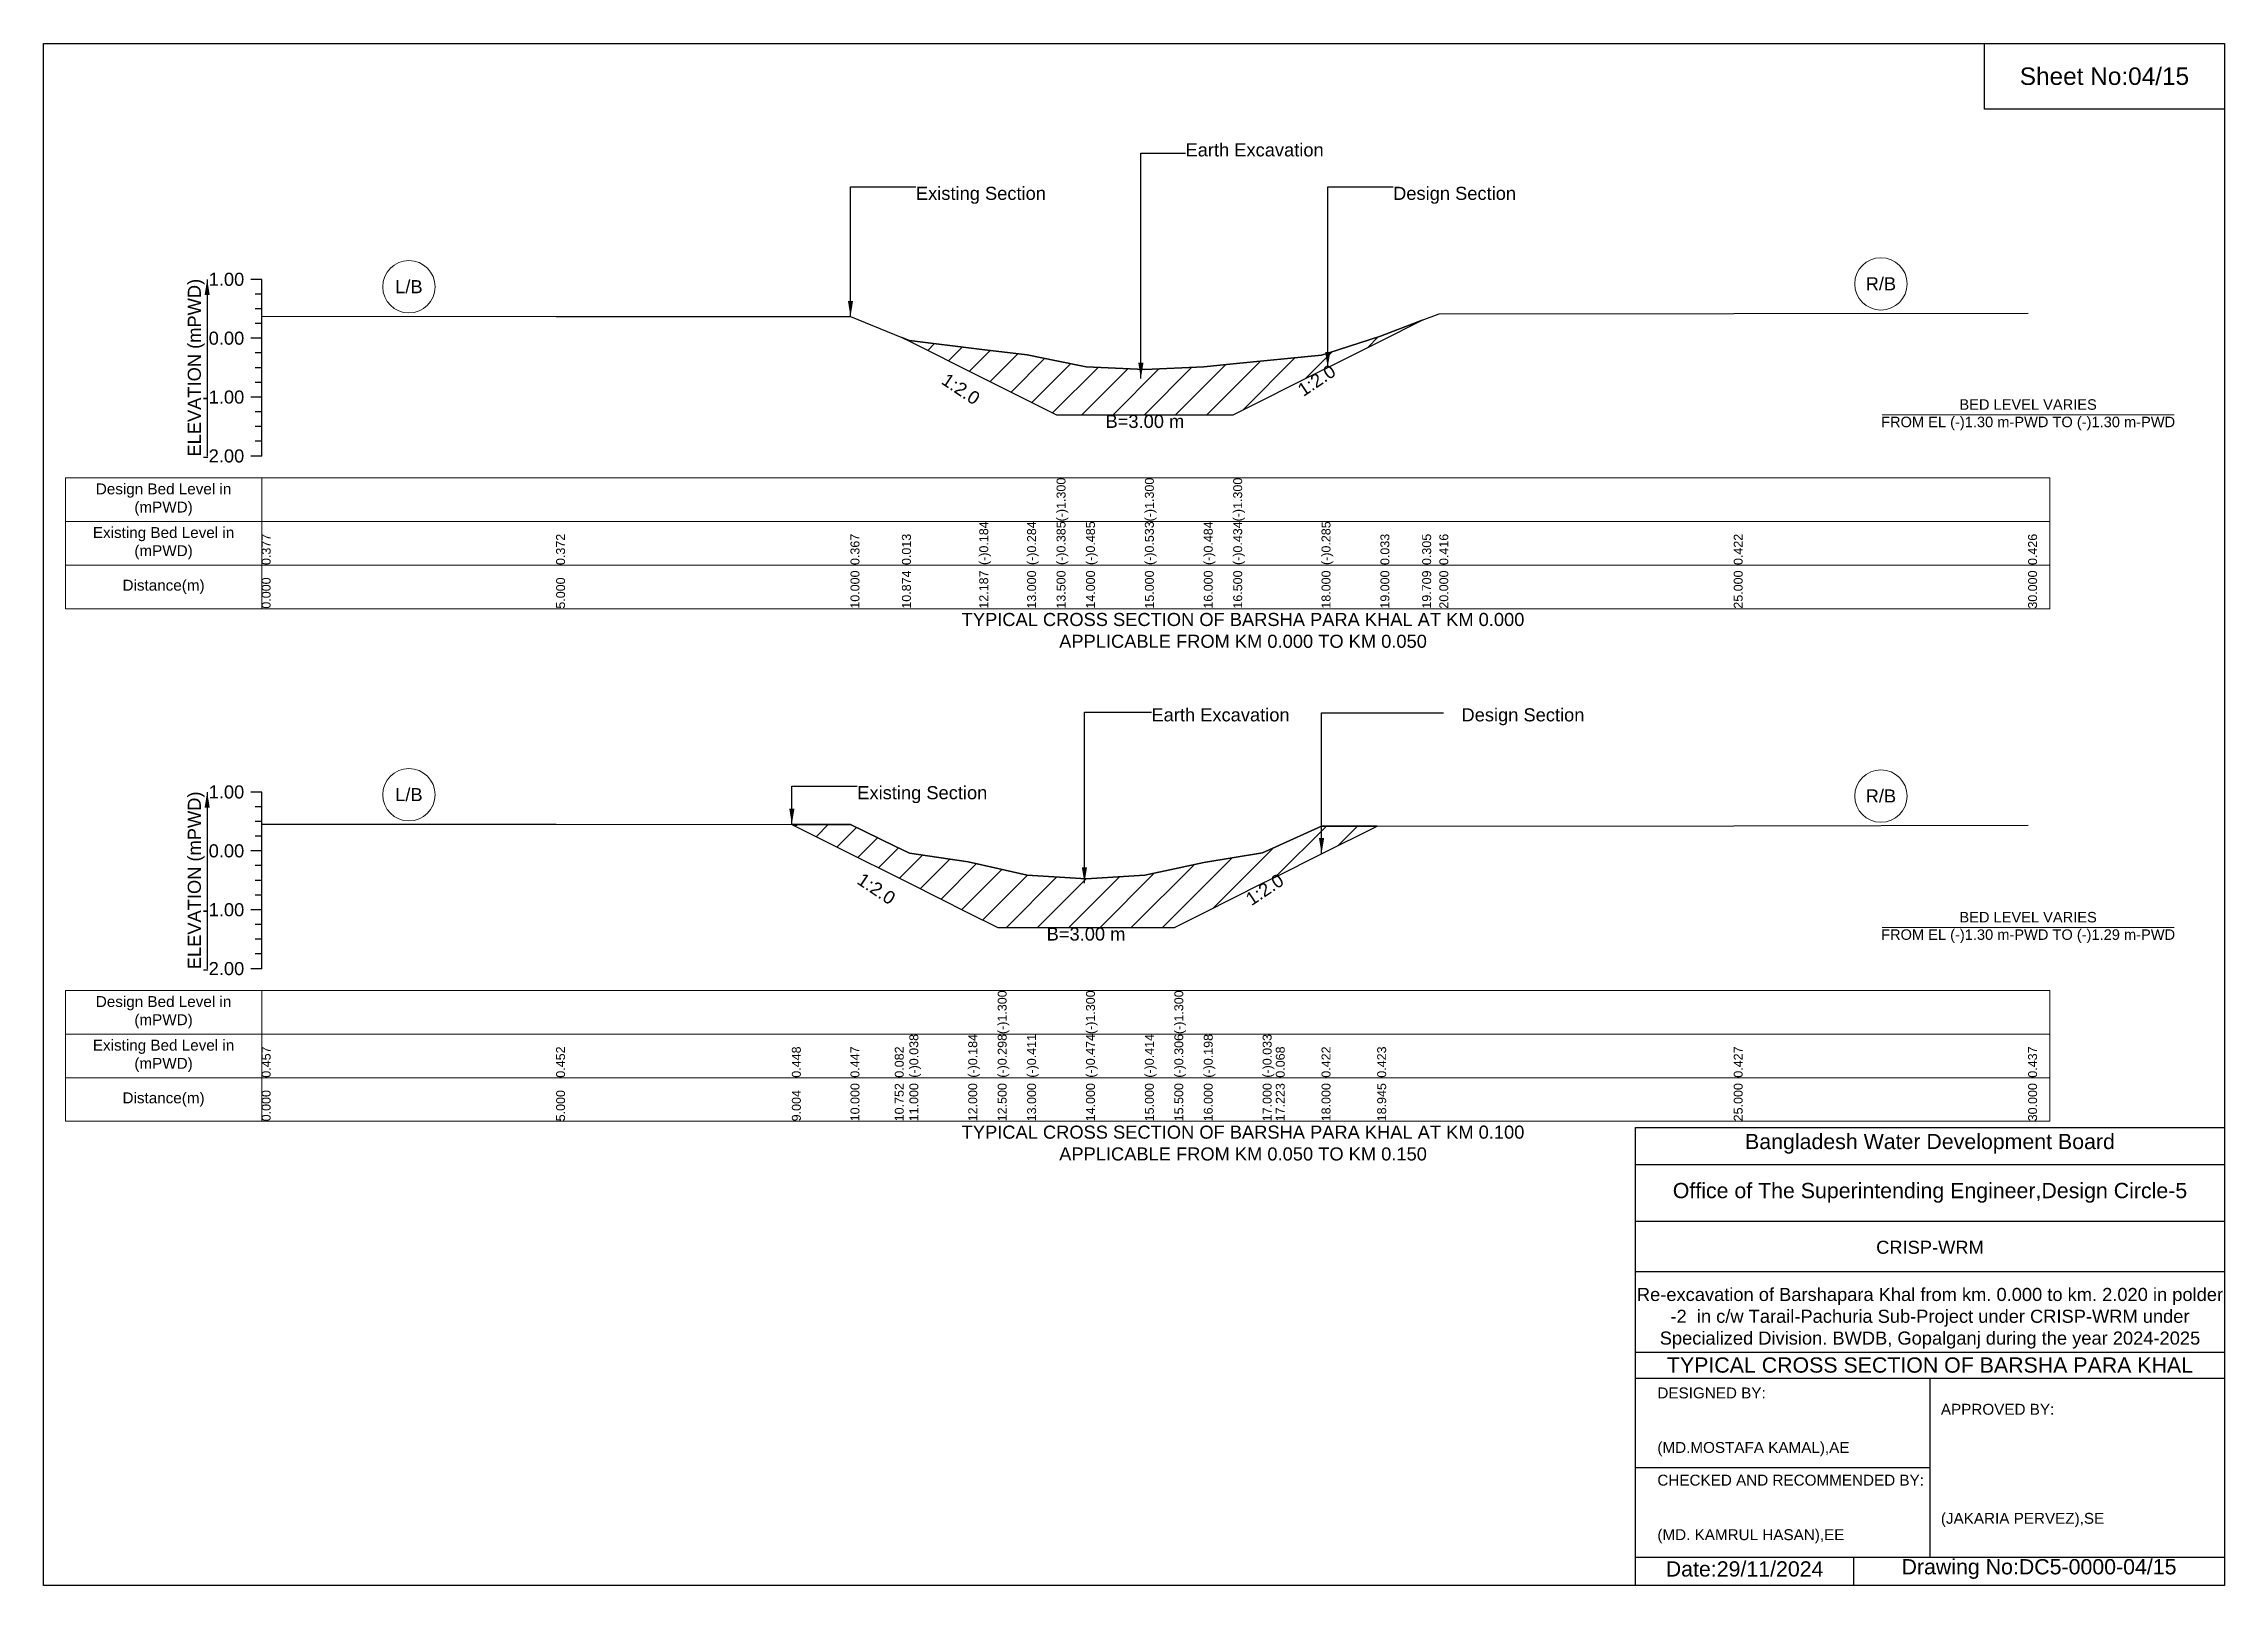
# Model space of a CAD drawing. Header units: inches. Extents: x 91000 to 248000, y -12937 to 0.
# Drawn here: x 130000 to 138000, y -5656 to 0 of the extents above; entities that cross this region are included whole.
import ezdxf

# ---------------------------------------------------------------- set-up
doc = ezdxf.new("R2010")
doc.units = ezdxf.units.IN
doc.header["$LTSCALE"] = 7
doc.header["$MEASUREMENT"] = 0
for name, color, linetype, lineweight in [('Cross section Data Border', 7, 'Continuous', 9), ('Cross Section Labels', 7, 'Continuous', 9), ('Existing_Bed_Level for Xsection', 7, 'Continuous', 25)]:
    doc.layers.add(name, color=color, linetype=linetype, lineweight=lineweight)
doc.styles.get("Standard").update_dxf_attribs({"font": 'arial.ttf'})
doc.dimstyles.get("Standard").update_dxf_attribs({"dimtxt": 0.18, "dimasz": 0.18, "dimexe": 0.18, "dimexo": 0.0625, "dimgap": 0.09, "dimtad": 0, "dimtih": 1, "dimtoh": 1, "dimdec": 4, "dimzin": 0, "dimdsep": 46, "dimtxsty": 'Standard', "dimcen": 0.09, "dimadec": 0, "dimazin": 0, "dimtfac": 1, "dimtdec": 4, "dimtofl": 0, "dimtmove": 0, "dimatfit": 3, "dimfxl": 1, "dimtolj": 1, "dimtzin": 0, "dimarcsym": 0})

msp = doc.modelspace()

# ---------------------------------------------------------------- texts
at = {"attachment_point": 5}
for s, insert, char_height in [('Sheet No:04/15', (137560, -120), 64), ('Bangladesh Water Development Board', (136920, -4036), 56), ('Office of The Superintending Engineer,Design Circle-5', (136920, -4216), 56)]:
    msp.add_mtext(s, dxfattribs=dict(at, insert=insert, char_height=char_height))
for s, insert, char_height, width, attachment_point in [('CRISP-WRM', (136920, -4416), 48, 2240, 5), ('Re-excavation of Barshapara Khal from km. 0.000 to km. 2.020 in polder -2  in c/w Tarail-Pachuria Sub-Project under CRISP-WRM under Specialized Division. BWDB, Gopalganj during the year 2024-2025', (136920, -4676), 48, 2160, 5), ('TYPICAL CROSS SECTION OF BARSHA PARA KHAL', (136920, -4848), 56, 2240, 5), ('DESIGNED BY:^J^J^J(MD.MOSTAFA KAMAL),AE', (135920, -5056), 40, 1120, 4), ('APPROVED BY:^J^J^J^J^J^J(JAKARIA PERVEZ),SE', (136960, -5216), 40, 1120, 4), ('CHECKED AND RECOMMENDED BY:^J^J^J(MD. KAMRUL HASAN),EE', (135920, -5376), 40, 1120, 4), ('Date:29/11/2024', (136240, -5596), 56, 1120, 5), ('Drawing No:DC5-0000-04/15', (137320, -5596), 56, 1760, 5)]:
    msp.add_mtext(s, dxfattribs=dict(insert=insert, char_height=char_height, width=width, attachment_point=attachment_point))
at = {"layer": 'Cross section Data Border', "char_height": 40, "width": 640, "attachment_point": 5}
for s, insert in [('Design Bed Level in (mPWD)', (130440, -1672.9)), ('Existing Bed Level in (mPWD)', (130440, -1832.9)), ('Distance(m)', (130440, -1992.9)), ('Design Bed Level in (mPWD)', (130440, -3553.6)), ('Existing Bed Level in (mPWD)', (130440, -3713.6)), ('Distance(m)', (130440, -3873.6))]:
    msp.add_mtext(s, dxfattribs=dict(at, insert=insert))
at = {"layer": 'Cross Section Labels'}
for s, insert, char_height, attachment_point in [('Earth Excavation', (134189, -365.8), 48, 1), ('Existing Section', (133200, -525.3), 48, 1), ('Design Section', (134950.6, -525.3), 48, 1), ('L/B', (131340, -892), 48, 5), ('R/B', (136740, -881.3), 48, 5), ('BED LEVEL VARIES ^JFROM EL (-)1.30 m-PWD TO (-)1.30 m-PWD', (137280, -1361.7), 38.4, 5), ('B=3.00 m', (134040, -1361.7), 48, 2), ('TYPICAL CROSS SECTION OF BARSHA PARA KHAL AT KM 0.000^JAPPLICABLE FROM KM 0.000 TO KM 0.050', (134400, -2152.9), 48, 5), ('Earth Excavation', (134064, -2438.4), 48, 1), ('Design Section', (135201.4, -2438.4), 48, 1), ('L/B', (131340, -2755.4), 48, 5), ('Existing Section', (132984.9, -2724), 48, 1), ('R/B', (136740, -2760.3), 48, 5), ('BED LEVEL VARIES ^JFROM EL (-)1.30 m-PWD TO (-)1.29 m-PWD', (137280, -3242.4), 38.4, 5), ('B=3.00 m', (133824, -3242.4), 48, 2), ('TYPICAL CROSS SECTION OF BARSHA PARA KHAL AT KM 0.100^JAPPLICABLE FROM KM 0.050 TO KM 0.150', (134400, -4033.6), 48, 5)]:
    msp.add_mtext(s, dxfattribs=dict(at, insert=insert, char_height=char_height, attachment_point=attachment_point))
at = {"layer": 'Cross Section Labels', "char_height": 48, "attachment_point": 2}
for insert, rotation in [((134656.6, -1215.4), 33.69007), ((133378.4, -1246.9), 326.30993), ((133068.4, -3080.6), 326.30993), ((134466.1, -3083.4), 33.69007)]:
    msp.add_mtext('1:2.0', dxfattribs=dict(at, insert=insert, rotation=rotation))
at = {"layer": 'Existing_Bed_Level for Xsection', "rotation": 90}
for s, insert, char_height, attachment_point in [('ELEVATION (mPWD)', (130560, -1188.9), 48, 5), ('(-)1.300', (133716, -1752.9), 32.8, 1), ('(-)1.300', (134040, -1752.9), 32.8, 1), ('(-)1.300', (134364, -1752.9), 32.8, 1), ('(-)0.184', (133432.4, -1912.9), 32.8, 1), ('(-)0.284', (133608, -1912.9), 32.8, 1), ('(-)0.385', (133716, -1912.9), 32.8, 1), ('(-)0.485', (133824, -1912.9), 32.8, 1), ('(-)0.533', (134040, -1912.9), 32.8, 1), ('(-)0.484', (134256, -1912.9), 32.8, 1), ('(-)0.434', (134364, -1912.9), 32.8, 1), ('(-)0.285', (134688, -1912.9), 32.8, 1), ('0.377', (130800, -1912.9), 32.8, 1), ('0.372', (131880, -1912.9), 32.8, 1), ('0.367', (132960, -1912.9), 32.8, 1), ('0.013', (133148.7, -1912.9), 32.8, 1), ('0.033', (134904, -1912.9), 32.8, 1), ('0.305', (135057.2, -1912.9), 32.8, 1), ('0.416', (135120, -1912.9), 32.8, 1), ('0.422', (136200, -1912.9), 32.8, 1), ('0.426', (137280, -1912.9), 32.8, 1), ('0.000', (130800, -2072.9), 32.8, 1), ('5.000', (131880, -2072.9), 32.8, 1), ('10.000', (132960, -2072.9), 32.8, 1), ('10.874', (133148.7, -2072.9), 32.8, 1), ('12.187', (133432.4, -2072.9), 32.8, 1), ('13.000', (133608, -2072.9), 32.8, 1), ('13.500', (133716, -2072.9), 32.8, 1), ('14.000', (133824, -2072.9), 32.8, 1), ('15.000', (134040, -2072.9), 32.8, 1), ('16.000', (134256, -2072.9), 32.8, 1), ('16.500', (134364, -2072.9), 32.8, 1), ('18.000', (134688, -2072.9), 32.8, 1), ('19.000', (134904, -2072.9), 32.8, 1), ('19.709', (135057.2, -2072.9), 32.8, 1), ('20.000', (135120, -2072.9), 32.8, 1), ('25.000', (136200, -2072.9), 32.8, 1), ('30.000', (137280, -2072.9), 32.8, 1), ('ELEVATION (mPWD)', (130560, -3069.6), 48, 5), ('(-)1.300', (133500, -3633.6), 32.8, 1), ('(-)1.300', (133824, -3633.6), 32.8, 1), ('(-)1.300', (134148, -3633.6), 32.8, 1), ('(-)0.038', (133176, -3793.6), 32.8, 1), ('(-)0.184', (133392, -3793.6), 32.8, 1), ('(-)0.298', (133500, -3793.6), 32.8, 1), ('(-)0.411', (133608, -3793.6), 32.8, 1), ('(-)0.474', (133824, -3793.6), 32.8, 1), ('(-)0.414', (134040, -3793.6), 32.8, 1), ('(-)0.306', (134148, -3793.6), 32.8, 1), ('(-)0.198', (134256, -3793.6), 32.8, 1), ('(-)0.033', (134472, -3793.6), 32.8, 1), ('0.457', (130800, -3793.6), 32.8, 1), ('0.452', (131880, -3793.6), 32.8, 1), ('0.448', (132744.9, -3793.6), 32.8, 1), ('0.447', (132960, -3793.6), 32.8, 1), ('0.082', (133122.4, -3793.6), 32.8, 1), ('0.068', (134520.1, -3793.6), 32.8, 1), ('0.422', (134688, -3793.6), 32.8, 1), ('0.423', (134892.2, -3793.6), 32.8, 1), ('0.427', (136200, -3793.6), 32.8, 1), ('0.437', (137280, -3793.6), 32.8, 1), ('10.000', (132960, -3953.6), 32.8, 1), ('10.752', (133122.4, -3953.6), 32.8, 1), ('11.000', (133176, -3953.6), 32.8, 1), ('12.000', (133392, -3953.6), 32.8, 1), ('12.500', (133500, -3953.6), 32.8, 1), ('13.000', (133608, -3953.6), 32.8, 1), ('14.000', (133824, -3953.6), 32.8, 1), ('15.000', (134040, -3953.6), 32.8, 1), ('15.500', (134148, -3953.6), 32.8, 1), ('16.000', (134256, -3953.6), 32.8, 1), ('17.000', (134472, -3953.6), 32.8, 1), ('17.223', (134520.1, -3953.6), 32.8, 1), ('18.000', (134688, -3953.6), 32.8, 1), ('18.945', (134892.2, -3953.6), 32.8, 1), ('25.000', (136200, -3953.6), 32.8, 1), ('30.000', (137280, -3953.6), 32.8, 1), ('0.000', (130800, -3953.6), 32.8, 1), ('5.000', (131880, -3953.6), 32.8, 1), ('9.004', (132744.9, -3953.6), 32.8, 1)]:
    msp.add_mtext(s, dxfattribs=dict(at, insert=insert, char_height=char_height, attachment_point=attachment_point))
at = {"layer": 'Existing_Bed_Level for Xsection', "char_height": 48, "attachment_point": 6}
for s, insert in [('1.00', (130736, -864.9)), ('0.00', (130736, -1080.9)), ('-1.00', (130736, -1296.9)), ('-2.00', (130736, -1512.9)), ('1.00', (130736, -2745.6)), ('0.00', (130736, -2961.6)), ('-1.00', (130736, -3177.6)), ('-2.00', (130736, -3393.6))]:
    msp.add_mtext(s, dxfattribs=dict(at, insert=insert))

# ---------------------------------------------------------------- hatches: boundary and pattern name
at = {"layer": 'Existing_Bed_Level for Xsection'}
h = msp.add_hatch(dxfattribs=at)
h.set_pattern_fill('ANSI31', color=256, scale=648, style=0)
h.paths.add_polyline_path([(133148.7, -1078), (133176, -1091.7), (133432.4, -1219.9), (133608, -1307.7), (133716, -1361.7), (133824, -1361.7), (134040, -1361.7), (134256, -1361.7), (134364, -1361.7), (134688, -1199.7), (134710.6, -1188.4), (134904, -1091.7), (135057.2, -1015.1), (134904, -1073.7), (134710.6, -1135.2), (134688, -1142.4), (134364, -1174.7), (134256, -1185.4), (134040, -1196), (133824, -1185.6), (133716, -1163.9), (133608, -1142.2), (133432.4, -1120.6), (133176, -1089.1)])
h = msp.add_hatch(dxfattribs=at)
h.set_pattern_fill('ANSI31', color=256, scale=648, style=0)
h.paths.add_polyline_path([(132744.9, -2864.8), (132960, -2972.4), (133122.4, -3053.6), (133176, -3080.4), (133392, -3188.4), (133500, -3242.4), (133608, -3242.4), (133824, -3242.4), (134040, -3242.4), (134148, -3242.4), (134256, -3188.4), (134472, -3080.4), (134520.1, -3056.4), (134688, -2972.4), (134892.2, -2870.3), (134688, -2870.5), (134520.1, -2946.9), (134472, -2968.7), (134256, -3004.4), (134148, -3027.7), (134040, -3051), (133824, -3064), (133608, -3050.4), (133500, -3025.9), (133392, -3001.4), (133176, -2969.8), (133122.4, -2943.8), (132960, -2865.1)])

# ---------------------------------------------------------------- linework, layer by layer
for points in [[(130000, 0), (138000, 0), (138000, -5656), (130000, -5656)], [(137120, 0), (138000, 0), (138000, -240), (137120, -240)]]:
    msp.add_lwpolyline(points, close=True)
for points in [[(135840, -5656), (135840, -3976), (138000, -3976)], [(135840, -4112), (138000, -4112)], [(135840, -4320), (138000, -4320)], [(135840, -4504), (138000, -4504)], [(135840, -4800), (138000, -4800)], [(135840, -4896), (138000, -4896)], [(136920, -4896), (136920, -5552)], [(135840, -5224), (136920, -5224)], [(135840, -5552), (138000, -5552)], [(136640, -5552), (136640, -5656)]]:
    msp.add_lwpolyline(points)
at = {"layer": 'Cross section Data Border'}
for points in [[(130080, -1592.9), (137360, -1592.9), (137360, -2072.9), (130080, -2072.9)], [(130080, -3473.6), (137360, -3473.6), (137360, -3953.6), (130080, -3953.6)]]:
    msp.add_lwpolyline(points, close=True, dxfattribs=at)
for points in [[(130800, -1592.9), (130800, -2072.9)], [(130080, -1752.9), (137360, -1752.9)], [(130080, -1912.9), (137360, -1912.9)], [(130800, -3473.6), (130800, -3953.6)], [(130080, -3633.6), (137360, -3633.6)], [(130080, -3793.6), (137360, -3793.6)]]:
    msp.add_lwpolyline(points, dxfattribs=at)
at = {"layer": 'Cross Section Labels'}
for points in [[(136744.2, -1361.7), (137815.8, -1361.7)], [(136744.2, -3242.4), (137815.8, -3242.4)]]:
    msp.add_lwpolyline(points, dxfattribs=at)
for centre in [(131340, -892), (136740, -881.3), (131340, -2755.4), (136740, -2760.3)]:
    msp.add_circle(centre, 96, dxfattribs=at)
at = {"layer": 'Existing_Bed_Level for Xsection'}
for points in [[(130800, -864.9), (130760, -864.9)], [(130800, -1512.9), (130800, -1296.9), (130800, -1080.9), (130800, -864.9)], [(130800, -918.9), (130776, -918.9)], [(130800, -972.9), (130776, -972.9)], [(130800, -1026.9), (130776, -1026.9)], [(130800, -999.4), (131880, -1000.5), (132960, -1001.6), (133148.7, -1078), (133176, -1089.1), (133432.4, -1120.6), (133608, -1142.2), (133716, -1163.9), (133716, -1163.9), (133824, -1185.6), (134040, -1196), (134040, -1196), (134256, -1185.4), (134364, -1174.7), (134364, -1174.7), (134688, -1142.4), (134710.6, -1135.2), (134904, -1073.7), (135057.2, -1015.1), (135120, -991), (136200, -989.7), (137280, -988.9)], [(130800, -1080.9), (130760, -1080.9)], [(130800, -1134.9), (130776, -1134.9)], [(130800, -1188.9), (130776, -1188.9)], [(130800, -1242.9), (130776, -1242.9)], [(130800, -1296.9), (130760, -1296.9)], [(130800, -1350.9), (130776, -1350.9)], [(130800, -1404.9), (130776, -1404.9)], [(130800, -1512.9), (130760, -1512.9)], [(130800, -1458.9), (130776, -1458.9)], [(130800, -2745.6), (130760, -2745.6)], [(130800, -2799.6), (130776, -2799.6)], [(130800, -3393.6), (130800, -3177.6), (130800, -2961.6), (130800, -2745.6)], [(130800, -2853.6), (130776, -2853.6)], [(130800, -2862.9), (131880, -2864), (132744.9, -2864.8), (132960, -2865.1), (133122.4, -2943.8), (133176, -2969.8), (133392, -3001.4), (133500, -3025.9), (133500, -3025.9), (133608, -3050.4), (133824, -3064), (133824, -3064), (134040, -3051), (134148, -3027.7), (134148, -3027.7), (134256, -3004.4), (134472, -2968.7), (134520.1, -2946.9), (134688, -2870.5), (134892.2, -2870.3), (136200, -2869.4), (137280, -2867.2)], [(130800, -2907.6), (130776, -2907.6)], [(130800, -2961.6), (130760, -2961.6)], [(130800, -3015.6), (130776, -3015.6)], [(130800, -3069.6), (130776, -3069.6)], [(130800, -3177.6), (130760, -3177.6)], [(130800, -3123.6), (130776, -3123.6)], [(130800, -3231.6), (130776, -3231.6)], [(130800, -3285.6), (130776, -3285.6)], [(130800, -3339.6), (130776, -3339.6)], [(130800, -3393.6), (130760, -3393.6)]]:
    msp.add_lwpolyline(points, dxfattribs=at)
for points in [[(133148.7, -1078), (133148.7, -1078), (133176, -1091.7), (133432.4, -1219.9), (133608, -1307.7), (133716, -1361.7), (133716, -1361.7), (133824, -1361.7), (134040, -1361.7), (134040, -1361.7), (134256, -1361.7), (134364, -1361.7), (134364, -1361.7), (134688, -1199.7), (134710.6, -1188.4), (134904, -1091.7), (135057.2, -1015.1), (134904, -1073.7), (134710.6, -1135.2), (134688, -1142.4), (134364, -1174.7), (134364, -1174.7), (134256, -1185.4), (134040, -1196), (134040, -1196), (133824, -1185.6), (133716, -1163.9), (133716, -1163.9), (133608, -1142.2), (133432.4, -1120.6), (133176, -1089.1), (133148.7, -1078)], [(132744.9, -2864.8), (132960, -2972.4), (133122.4, -3053.6), (133176, -3080.4), (133392, -3188.4), (133500, -3242.4), (133500, -3242.4), (133608, -3242.4), (133824, -3242.4), (133824, -3242.4), (134040, -3242.4), (134148, -3242.4), (134148, -3242.4), (134256, -3188.4), (134472, -3080.4), (134520.1, -3056.4), (134688, -2972.4), (134892.2, -2870.3), (134688, -2870.5), (134520.1, -2946.9), (134472, -2968.7), (134256, -3004.4), (134148, -3027.7), (134148, -3027.7), (134040, -3051), (133824, -3064), (133824, -3064), (133608, -3050.4), (133500, -3025.9), (133500, -3025.9), (133392, -3001.4), (133176, -2969.8), (133122.4, -2943.8), (132960, -2865.1)]]:
    msp.add_lwpolyline(points, close=True, dxfattribs=at)

msp.set_redraw_order([(e.dxf.handle, doc.entitydb.next_handle()) for e in msp.query("TEXT MTEXT ATTDEF DIMENSION ARC_DIMENSION")])  # texts and dimensions are drawn at this point

# ---------------------------------------------------------------- leaders
at = {"layer": 'Cross Section Labels', "annotation_type": 0, "has_hookline": 1, "hookline_direction": 0}
for points, text_width in [([(134025.2, -1228.6), (134025.2, -402.5), (134189, -402.5)], 497), ([(132960, -1001.6), (132960, -525.3), (133199.9, -525.3)], 467.2), ([(134710.6, -1188.4), (134710.6, -525.3), (134950.5, -525.3)], 441.2), ([(133818.2, -3079.4), (133818.2, -2452.6), (134063.9, -2452.6)], 497), ([(134688, -2972.4), (134688, -2455.5), (135135.5, -2455.5)], 441.2), ([(132744.9, -2864), (132744.9, -2724), (132984.8, -2724)], 467.2)]:
    msp.add_leader(points, dimstyle='Standard', override={"dimasz": 57.6}, dxfattribs=dict(at, text_width=text_width))
at = {"layer": 'Existing_Bed_Level for Xsection'}
for points in [[(130600, -864.9), (130600, -1512.9)], [(130600, -2745.6), (130600, -3393.6)]]:
    msp.add_leader(points, dimstyle='Standard', override={"dimasz": 57.6}, dxfattribs=at)

doc.saveas('drawing.dxf')
